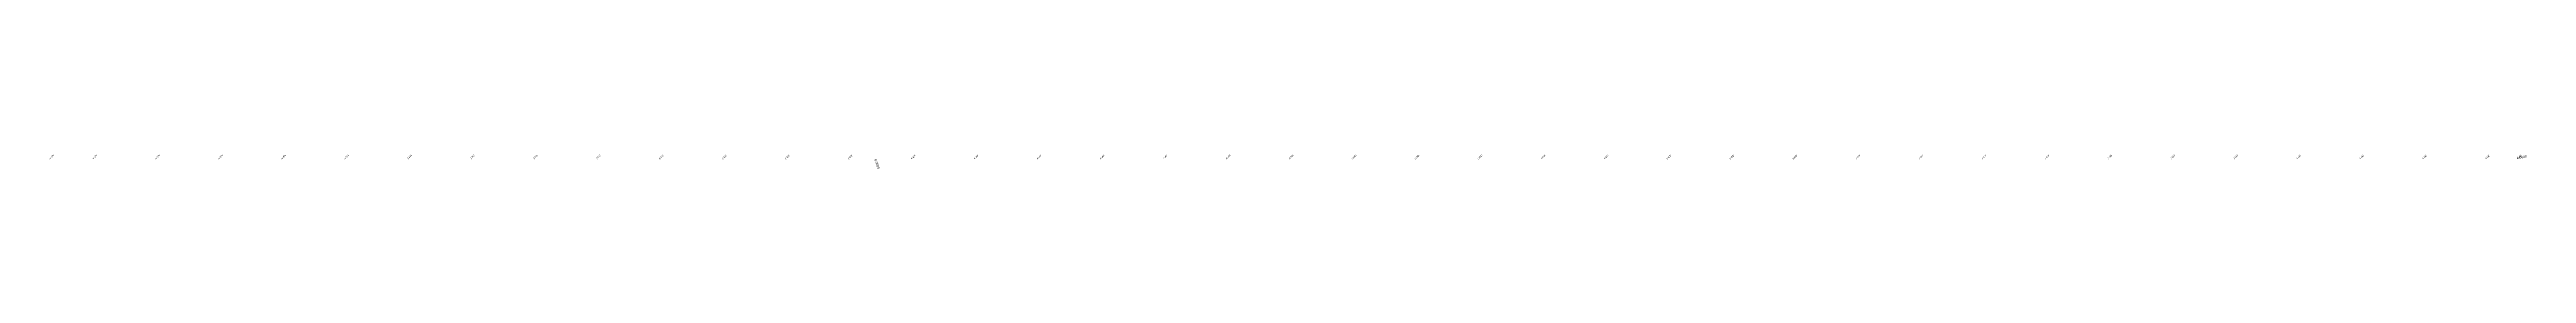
# Model space of a CAD drawing. Header units: metres. Extents: x 286386 to 287779, y 2079267 to 2080589.
# Drawn here: x 286846 to 287632, y 2079616 to 2079621 of the extents above; entities that cross this region are included whole.
import ezdxf
from ezdxf.enums import TextEntityAlignment as Align

# ---------------------------------------------------------------- set-up
doc = ezdxf.new("R2010")
doc.units = ezdxf.units.M
doc.header["$MEASUREMENT"] = 0
doc.layers.add('ESContAnn', color=231, linetype='Continuous')
doc.layers.add('ESElevation', color=150, linetype='Continuous')

msp = doc.modelspace()

# ---------------------------------------------------------------- texts
at = {"layer": 'ESContAnn'}
for s, rotation, p in [('4.0000', 10.90127, (287630.83, 2079619.94)), ('6.0000', 288.43495, (287108.52, 2079617.81))]:
    msp.add_text(s, height=0.75, rotation=rotation, dxfattribs=at).set_placement(p, align=Align.MIDDLE_CENTER)
at = {"layer": 'ESElevation'}
for s, p in [('-0.500', (286846.34, 2079620)), ('-0.500', (286860, 2079620)), ('-0.500', (286880, 2079620)), ('-0.500', (286900, 2079620)), ('-0.465', (286920, 2079620)), ('-0.281', (286940, 2079620)), ('0.334', (286960, 2079620)), ('0.702', (286980, 2079620)), ('0.601', (287000, 2079620)), ('2.032', (287020, 2079620)), ('3.649', (287040, 2079620)), ('5.115', (287060, 2079620)), ('5.310', (287080, 2079620)), ('5.673', (287100, 2079620)), ('6.214', (287120, 2079620)), ('6.292', (287140, 2079620)), ('6.592', (287160, 2079620)), ('6.988', (287180, 2079620)), ('7.027', (287200, 2079620)), ('6.989', (287220, 2079620)), ('6.794', (287240, 2079620)), ('5.905', (287260, 2079620)), ('5.491', (287280, 2079620)), ('5.302', (287300, 2079620)), ('4.654', (287320, 2079620)), ('4.116', (287340, 2079620)), ('3.623', (287360, 2079620)), ('3.039', (287380, 2079620)), ('2.909', (287400, 2079620)), ('3.018', (287420, 2079620)), ('3.093', (287440, 2079620)), ('2.318', (287460, 2079620)), ('1.910', (287480, 2079620)), ('2.225', (287500, 2079620)), ('2.883', (287520, 2079620)), ('3.550', (287540, 2079620)), ('4.150', (287560, 2079620)), ('4.165', (287580, 2079620)), ('4.169', (287600, 2079620)), ('4.145', (287620, 2079620)), ('4.015', (287630, 2079620))]:
    msp.add_text(s, height=0.5, rotation=45, dxfattribs=at).set_placement(p, align=Align.MIDDLE_CENTER)

doc.saveas('drawing.dxf')
